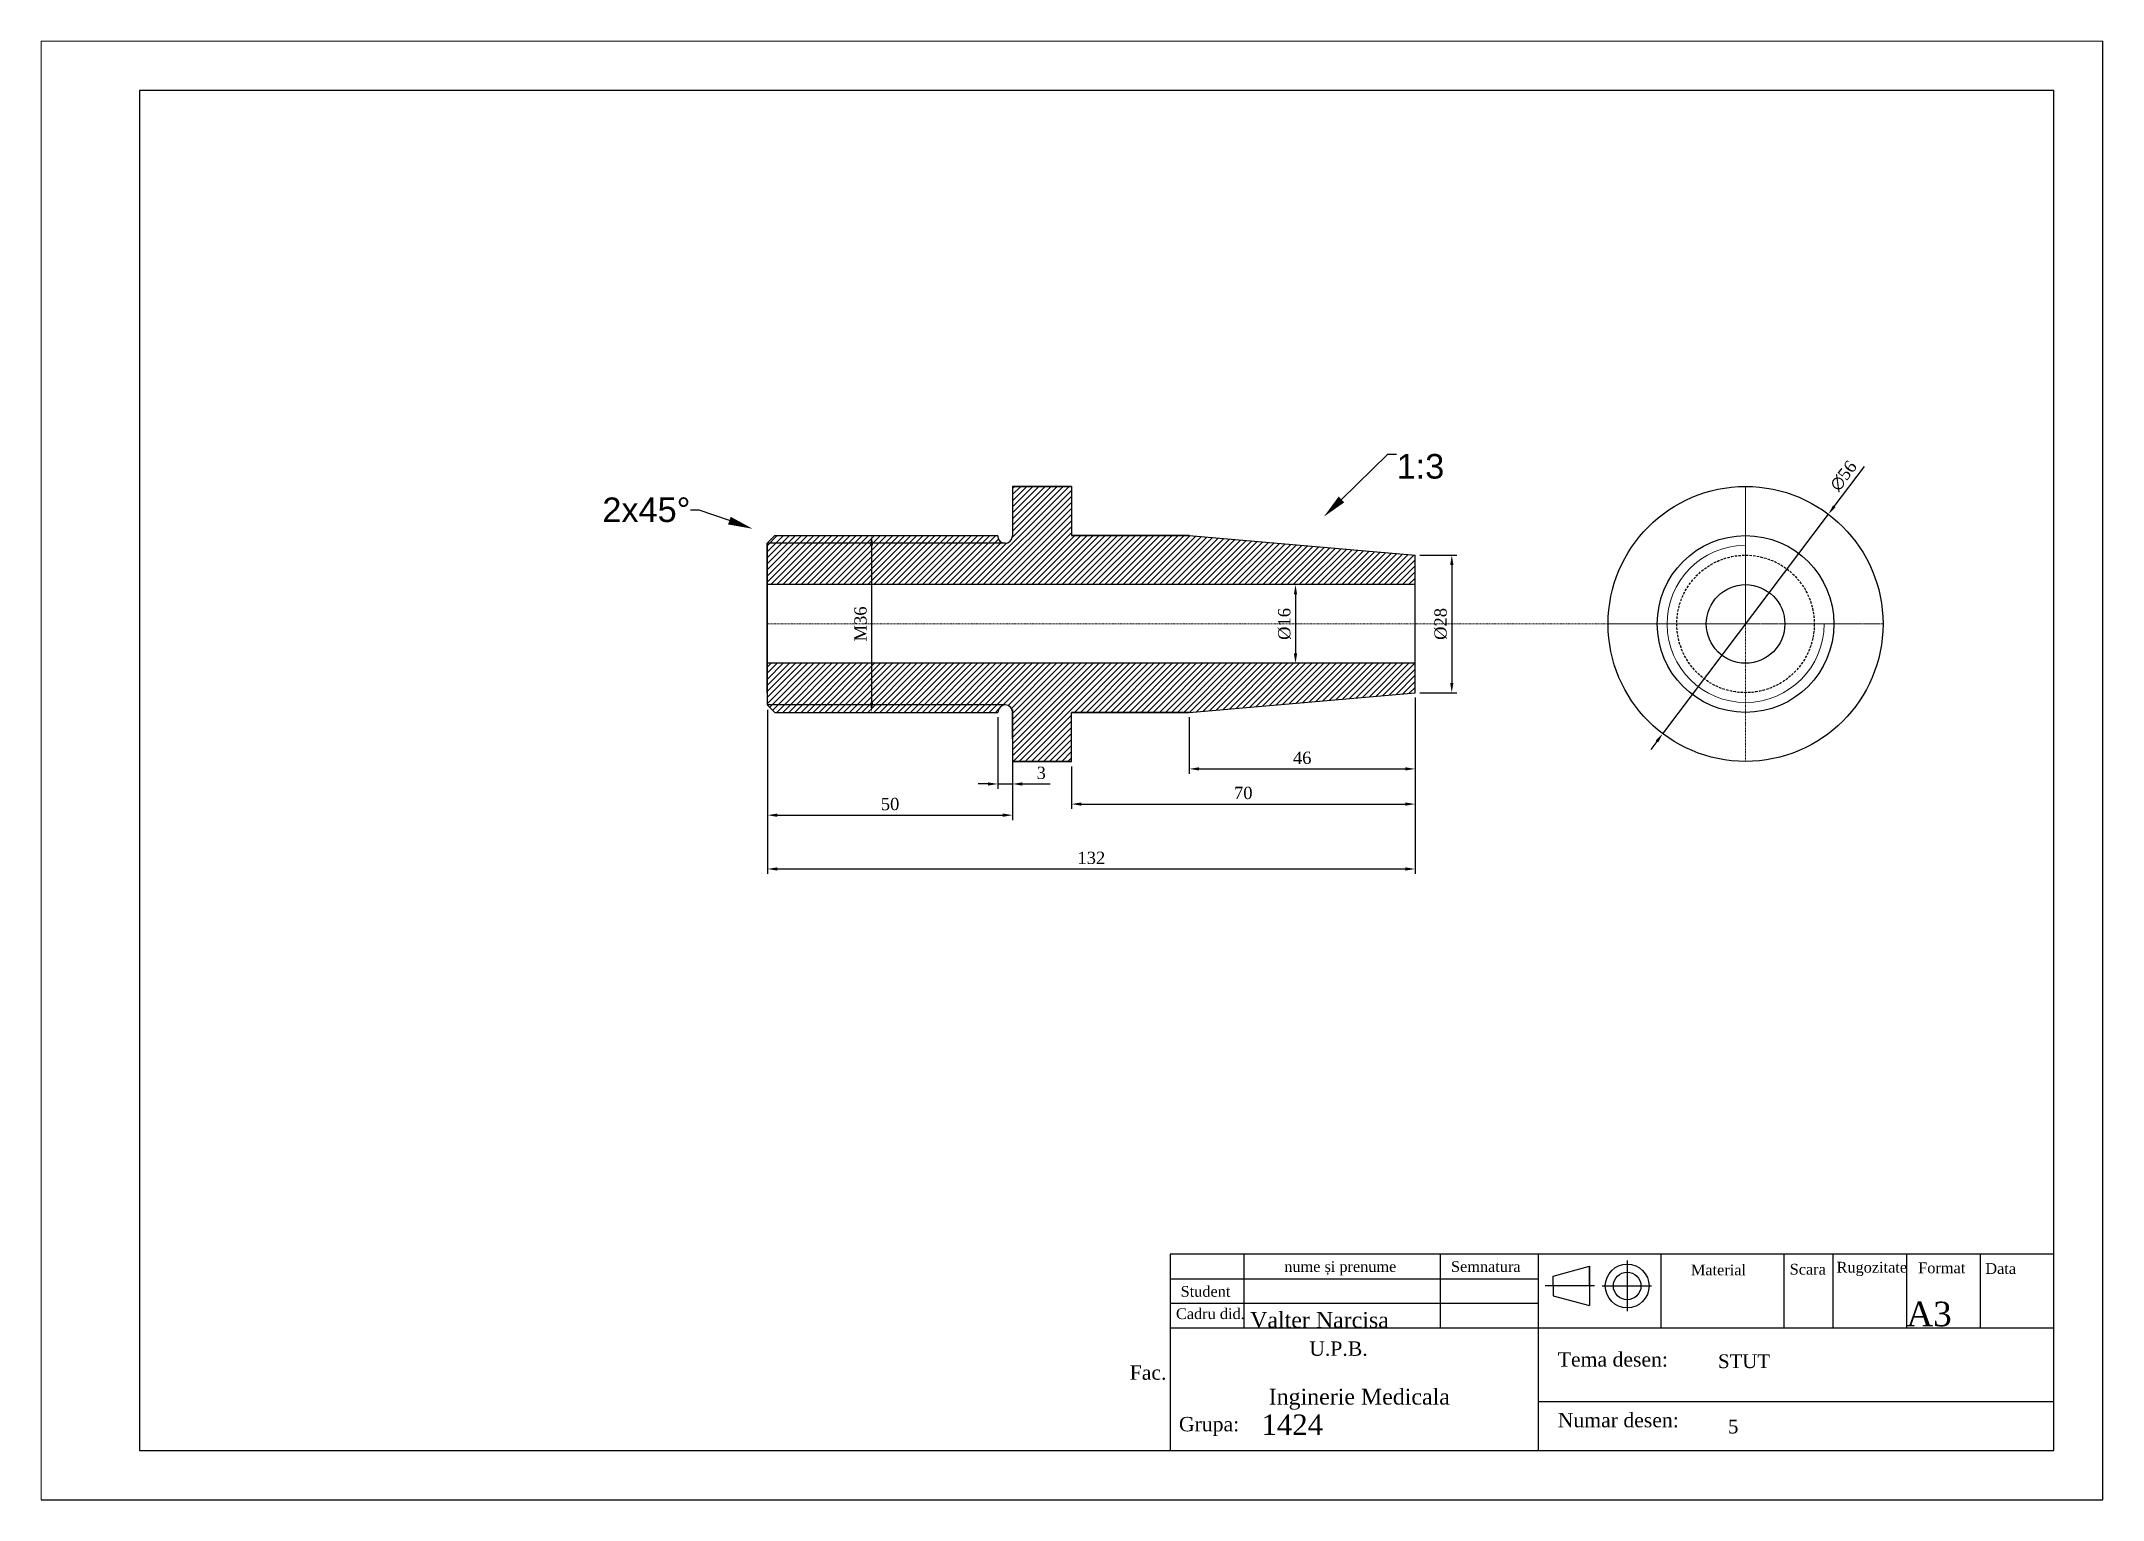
# Model space of a CAD drawing. Header units: millimetres. Extents: x -689 to 1704, y -802 to -71.
# Drawn here: x 628.8 to 1048.8, y -802.3 to -505.3 of the extents above; entities that cross this region are included whole.
import ezdxf
from ezdxf import colors
from ezdxf.entities.mleader import LeaderData, LeaderLine
from ezdxf.math import Vec2, Vec3

# ---------------------------------------------------------------- set-up
doc = ezdxf.new("R2010")
doc.units = ezdxf.units.MM
doc.header["$MEASUREMENT"] = 0
doc.linetypes.add('DASHDOT2', pattern=[0.5, 0.25, -0.125, 0, -0.125])
doc.linetypes.add('DASHED', pattern=[0.75, 0.5, -0.25])
for name, color, linetype, lineweight in [('AJUTOR', 254, 'Continuous', 0), ('AXE', 5, 'DASHDOT2', 0), ('GROASE', 250, 'Continuous', 30), ('HASURI', 250, 'Continuous', 0), ('M.ASCUNSE', 7, 'DASHED', 30)]:
    doc.layers.add(name, color=color, linetype=linetype, lineweight=lineweight)
doc.layers.add('chenar', color=250, linetype='Continuous')
doc.layers.add('indicator', color=7, linetype='Continuous')
doc.styles.add('arial', font='Arial.ttf')
doc.styles.get("Standard").update_dxf_attribs({"font": ''})
doc.styles.get('Standard').set_extended_font_data('Times New Roman Baltic')
doc.dimstyles.get("Standard").update_dxf_attribs({"dimscale": 0, "dimtxt": 2.5, "dimasz": 2, "dimexe": 1, "dimexo": 1, "dimgap": 1, "dimtad": 1, "dimdec": 0, "dimzin": 0, "dimdsep": 46, "dimtxsty": 'Standard', "dimcen": 0.09, "dimadec": 0, "dimazin": 0, "dimtfac": 1, "dimtdec": 0, "dimtmove": 0, "dimatfit": 0, "dimfxl": 1, "dimtolj": 1, "dimtzin": 0, "dimarcsym": 0})

msp = doc.modelspace()

# ---------------------------------------------------------------- texts
at = {"layer": 'GROASE', "insert": (1008.82, -761.92), "char_height": 5, "attachment_point": 1}
msp.add_mtext_dynamic_manual_height_columns('A3', width=15, gutter_width=25, heights=[0], dxfattribs=at)
at = {"layer": 'indicator'}
for s, height, p in [('nume și prenume', 2.1946, (882.07, -755.86)), ('Semnatura', 2.195, (916.04, -755.86)), ('Material', 2.195, (964.91, -756.55)), ('Scara', 2.195, (985.04, -756.41)), ('Rugozitate', 2.195, (994.59, -756)), ('Data', 2.195, (1024.9, -756.26)), ('Student', 2.195, (860.96, -760.92)), ('Cadru did.', 2.195, (860.01, -765.46)), ('Valter Narcisa', 3.2235, (875.12, -767.25)), ('Tema desen:', 2.9261, (937.78, -775.14)), ('STUT', 2.806, (970.44, -775.45)), ('Inginerie Medicala', 3.2235, (878.9, -782.88)), ('Grupa:', 2.926, (860.61, -788.32)), ('1424', 4.149, (877.43, -789.04)), ('Numar desen:', 2.9261, (937.78, -787.5)), ('5', 2.81, (972.47, -788.75))]:
    msp.add_text(s, height=height, dxfattribs=at).set_placement(p)
for s, width, heights, insert, char_height, attachment_point in [('{\\fTimes New Roman Baltic|b0|i0|c238|p18;F\\fTimes New Roman Baltic|b0|i0|c186|p18;ormat}', 9.3916, [0], (1011.23, -753.93), 2.1946, 1), ('{\\fTimes New Roman Baltic|b0|i0|c186|p18;U.P.B.\\P\\pxqj;\\fTimes New Roman Baltic|b0|i0|c238|p18;Fac. \\fTimes New Roman Baltic|b0|i0|c186|p18; }', 85.0556, [24.01], (893.11, -773.95), 2.9261, 5)]:
    msp.add_mtext_dynamic_manual_height_columns(s, width=width, gutter_width=25, heights=heights, dxfattribs=dict(at, insert=insert, char_height=char_height, attachment_point=attachment_point))

# ---------------------------------------------------------------- blocks, each defined once
blk = doc.blocks.new('*D42')
at = {"color": 0, "lineweight": -2, "transparency": 16777216}
for p, q in [((994.12, -599.97), (1000.26, -591.83)), ((959.17, -646.26), (992.92, -601.56)), ((957.97, -647.85), (956.76, -649.45))]:
    blk.add_line(p, q, dxfattribs=at)
at = {"color": 0, "transparency": 16777216}
for points in [[(993.86, -599.77), (994.39, -600.17), (992.92, -601.56)], [(957.7, -647.65), (958.24, -648.05), (959.17, -646.26)]]:
    blk.add_solid(points, dxfattribs=at)
at = {"layer": 'Defpoints', "color": 0, "transparency": 16777216}
for p in [(992.92, -601.56), (959.17, -646.26)]:
    blk.add_point(p, dxfattribs=at)
at = {"color": 0, "transparency": 16777216, "insert": (996, -593.75), "char_height": 2.5, "attachment_point": 5, "rotation": 52.9482}
blk.add_mtext('\\A1;∅56', dxfattribs=at)
blk = doc.blocks.new('*D43')
at = {"color": 0, "lineweight": -2, "transparency": 16777216}
for p, q in [((909.72, -609.91), (917.2, -609.91)), ((916.2, -611.91), (916.2, -635.91)), ((909.72, -637.91), (917.2, -637.91))]:
    blk.add_line(p, q, dxfattribs=at)
at = {"color": 0, "transparency": 16777216}
for points in [[(915.87, -611.91), (916.53, -611.91), (916.2, -609.91)], [(915.87, -635.91), (916.53, -635.91), (916.2, -637.91)]]:
    blk.add_solid(points, dxfattribs=at)
at = {"layer": 'Defpoints', "color": 0, "transparency": 16777216}
for p in [(908.72, -609.91), (908.72, -637.91), (916.2, -637.91)]:
    blk.add_point(p, dxfattribs=at)
at = {"color": 0, "transparency": 16777216, "insert": (913.95, -623.91), "char_height": 2.5, "attachment_point": 5, "rotation": 90}
blk.add_mtext('\\A1;%%C28', dxfattribs=at)
blk = doc.blocks.new('*D44')
at = {"color": 0, "lineweight": -2, "transparency": 16777216}
for p, q in [((907.72, -615.91), (883.36, -615.91)), ((884.36, -617.91), (884.36, -629.91)), ((907.72, -631.91), (883.36, -631.91))]:
    blk.add_line(p, q, dxfattribs=at)
at = {"color": 0, "transparency": 16777216}
for points in [[(884.02, -617.91), (884.69, -617.91), (884.36, -615.91)], [(884.02, -629.91), (884.69, -629.91), (884.36, -631.91)]]:
    blk.add_solid(points, dxfattribs=at)
at = {"layer": 'Defpoints', "color": 0, "transparency": 16777216}
for p in [(908.72, -615.91), (884.36, -631.91), (908.72, -631.91)]:
    blk.add_point(p, dxfattribs=at)
at = {"color": 0, "transparency": 16777216, "insert": (882.11, -623.91), "char_height": 2.5, "attachment_point": 5, "rotation": 90}
blk.add_mtext('\\A1;%%C16', dxfattribs=at)
blk = doc.blocks.new('*D45')
at = {"color": 0, "lineweight": -2, "transparency": 16777216}
for p, q in [((908.72, -638.91), (908.72, -654.43)), ((862.72, -642.91), (862.72, -654.43)), ((864.72, -653.43), (906.72, -653.43))]:
    blk.add_line(p, q, dxfattribs=at)
at = {"color": 0, "transparency": 16777216}
for points in [[(864.72, -653.09), (864.72, -653.76), (862.72, -653.43)], [(906.72, -653.09), (906.72, -653.76), (908.72, -653.43)]]:
    blk.add_solid(points, dxfattribs=at)
at = {"layer": 'Defpoints', "color": 0, "transparency": 16777216}
for p in [(908.72, -637.91), (862.72, -641.91), (908.72, -653.43)]:
    blk.add_point(p, dxfattribs=at)
at = {"color": 0, "transparency": 16777216, "insert": (885.72, -651.18), "char_height": 2.5, "attachment_point": 5}
blk.add_mtext('\\A1;46', dxfattribs=at)
blk = doc.blocks.new('*D46')
at = {"color": 0, "lineweight": -2, "transparency": 16777216}
for p, q in [((838.72, -652.91), (838.72, -661.59)), ((908.72, -652.91), (908.72, -661.59)), ((840.72, -660.59), (906.72, -660.59))]:
    blk.add_line(p, q, dxfattribs=at)
at = {"color": 0, "transparency": 16777216}
for points in [[(840.72, -660.26), (840.72, -660.93), (838.72, -660.59)], [(906.72, -660.26), (906.72, -660.93), (908.72, -660.59)]]:
    blk.add_solid(points, dxfattribs=at)
at = {"layer": 'Defpoints', "color": 0, "transparency": 16777216}
for p in [(838.72, -651.91), (908.72, -651.91), (908.72, -660.59)]:
    blk.add_point(p, dxfattribs=at)
at = {"color": 0, "transparency": 16777216, "insert": (873.72, -658.34), "char_height": 2.5, "attachment_point": 5}
blk.add_mtext('\\A1;70', dxfattribs=at)
blk = doc.blocks.new('*D47')
at = {"color": 0, "lineweight": -2, "transparency": 16777216}
for p, q in [((823.72, -642.91), (823.72, -657.5)), ((826.72, -642.91), (826.72, -657.5)), ((821.72, -656.5), (819.72, -656.5)), ((823.72, -656.5), (826.72, -656.5)), ((828.72, -656.5), (834.38, -656.5))]:
    blk.add_line(p, q, dxfattribs=at)
at = {"color": 0, "transparency": 16777216}
for points in [[(821.72, -656.16), (821.72, -656.83), (823.72, -656.5)], [(828.72, -656.16), (828.72, -656.83), (826.72, -656.5)]]:
    blk.add_solid(points, dxfattribs=at)
at = {"layer": 'Defpoints', "color": 0, "transparency": 16777216}
for p in [(823.72, -641.91), (826.72, -641.91), (826.72, -656.5)]:
    blk.add_point(p, dxfattribs=at)
at = {"color": 0, "transparency": 16777216, "insert": (832.55, -654.25), "char_height": 2.5, "attachment_point": 5}
blk.add_mtext('\\A1;3', dxfattribs=at)
blk = doc.blocks.new('*D48')
at = {"color": 0, "lineweight": -2, "transparency": 16777216}
for p, q in [((776.8, -641.42), (776.8, -663.85)), ((826.72, -641.42), (826.72, -663.85)), ((778.8, -662.85), (824.72, -662.85))]:
    blk.add_line(p, q, dxfattribs=at)
at = {"color": 0, "transparency": 16777216}
for points in [[(778.8, -662.52), (778.8, -663.19), (776.8, -662.85)], [(824.72, -662.52), (824.72, -663.19), (826.72, -662.85)]]:
    blk.add_solid(points, dxfattribs=at)
at = {"layer": 'Defpoints', "color": 0, "transparency": 16777216}
for p in [(776.8, -640.42), (826.72, -640.42), (826.72, -662.85)]:
    blk.add_point(p, dxfattribs=at)
at = {"color": 0, "transparency": 16777216, "insert": (801.76, -660.6), "char_height": 2.5, "attachment_point": 5}
blk.add_mtext('\\A1;50', dxfattribs=at)
blk = doc.blocks.new('*D49')
at = {"color": 0, "lineweight": -2, "transparency": 16777216}
for p, q in [((776.8, -641.42), (776.8, -674.81)), ((908.72, -641.42), (908.72, -674.81)), ((778.8, -673.81), (906.72, -673.81))]:
    blk.add_line(p, q, dxfattribs=at)
at = {"color": 0, "transparency": 16777216}
for points in [[(778.8, -673.47), (778.8, -674.14), (776.8, -673.81)], [(906.72, -673.47), (906.72, -674.14), (908.72, -673.81)]]:
    blk.add_solid(points, dxfattribs=at)
at = {"layer": 'Defpoints', "color": 0, "transparency": 16777216}
for p in [(776.8, -640.42), (908.72, -640.42), (908.72, -673.81)]:
    blk.add_point(p, dxfattribs=at)
at = {"color": 0, "transparency": 16777216, "insert": (842.76, -671.56), "char_height": 2.5, "attachment_point": 5}
blk.add_mtext('\\A1;132', dxfattribs=at)
blk = doc.blocks.new('*D50')
at = {"color": 0, "lineweight": -2, "transparency": 16777216}
for p, q in [((779.28, -605.91), (798.99, -605.91)), ((797.99, -607.91), (797.98, -639.91)), ((779.28, -641.91), (798.98, -641.91))]:
    blk.add_line(p, q, dxfattribs=at)
at = {"color": 0, "transparency": 16777216}
for points in [[(797.65, -607.91), (798.32, -607.91), (797.99, -605.91)], [(797.65, -639.91), (798.32, -639.91), (797.98, -641.91)]]:
    blk.add_solid(points, dxfattribs=at)
at = {"layer": 'Defpoints', "color": 0, "transparency": 16777216}
for p in [(778.28, -605.91), (778.28, -641.91), (797.98, -641.91)]:
    blk.add_point(p, dxfattribs=at)
at = {"color": 0, "transparency": 16777216, "insert": (795.74, -623.91), "char_height": 2.5, "attachment_point": 5, "rotation": 89.9988}
blk.add_mtext('\\A1;M36', dxfattribs=at)

# ---------------------------------------------------------------- dimensions: what is measured, and where the dimension line sits
dim = msp.add_diameter_dim_2p(p1=(959.17, -646.26), p2=(992.92, -601.56), dimstyle='Standard', override={"dimscale": 1})
dim.commit()
dim.dimension.update_dxf_attribs({"geometry": '*D42', "text_midpoint": (997.79, -595.1), "dimtype": 163})
dim = msp.add_aligned_dim(p1=(778.28, -605.91), p2=(778.28, -641.91), distance=19.7, text='M36', dimstyle='Standard', override={"dimscale": 1})
dim.commit()
dim.dimension.update_dxf_attribs({"geometry": '*D50', "text_midpoint": (795.74, -623.91)})
for base, p1, p2, text, picture, middle in [((916.2, -637.91), (908.72, -609.91), (908.72, -637.91), '%%C28', '*D43', (913.95, -623.91)), ((884.36, -631.91), (908.72, -615.91), (908.72, -631.91), '%%C16', '*D44', (882.11, -623.91))]:
    dim = msp.add_linear_dim(base=base, p1=p1, p2=p2, angle=90, text=text, dimstyle='Standard', override={"dimscale": 1})
    dim.commit()
    dim.dimension.update_dxf_attribs({"geometry": picture, "text_midpoint": middle})
for base, p1, p2, picture, middle in [((908.72, -653.43), (862.72, -641.91), (908.72, -637.91), '*D45', (885.72, -651.18)), ((826.72, -662.85), (776.8, -640.42), (826.72, -640.42), '*D48', (801.76, -660.6)), ((908.72, -673.81), (776.8, -640.42), (908.72, -640.42), '*D49', (842.76, -671.56)), ((826.72, -656.5), (823.72, -641.91), (826.72, -641.91), '*D47', (832.55, -654.25)), ((908.72, -660.59), (838.72, -651.91), (908.72, -651.91), '*D46', (873.72, -658.34))]:
    dim = msp.add_linear_dim(base=base, p1=p1, p2=p2, dimstyle='Standard', override={"dimscale": 1})
    dim.commit()
    dim.dimension.update_dxf_attribs({"geometry": picture, "text_midpoint": middle})

# ---------------------------------------------------------------- hatches: boundary and pattern name
at = {"layer": 'HASURI'}
h = msp.add_hatch(dxfattribs=at)
h.set_pattern_fill('ANSI31', color=256, scale=7)
h.paths.add_polyline_path([(823.7, -605.91), (778.28, -605.91), (776.72, -607.48), (825.19, -607.48, -0.427899)], flags=17)
h.paths.add_polyline_path([(862.72, -605.91), (838.72, -605.91), (838.72, -595.91), (826.72, -595.91), (826.69, -605.98, -0.414214), (825.19, -607.48), (776.72, -607.48), (776.72, -607.91), (776.72, -615.91), (908.72, -615.91), (908.72, -609.91)])
h.paths.add_polyline_path([(908.72, -631.91), (776.72, -631.91), (776.72, -640.41), (825.22, -640.41, -0.414214), (826.72, -641.91), (826.72, -647.29), (826.72, -651.91), (838.72, -651.91), (838.72, -641.91), (862.72, -641.91), (908.72, -637.91)])
h.paths.add_polyline_path([(825.22, -640.41), (776.78, -640.41), (778.28, -641.91), (823.72, -641.91, -0.414214)], flags=17)

# ---------------------------------------------------------------- linework, layer by layer
at = {"color": 251, "lineweight": 0, "true_color": 0x636466}
msp.add_arc((976.05, -623.91), 16, 90.7019, 0, dxfattribs=at)
at = {"layer": 'AJUTOR'}
for p, q in [((1048.82, -505.25), (628.82, -505.25)), ((628.82, -505.25), (628.82, -802.25))]:
    msp.add_line(p, q, dxfattribs=at)
at = {"layer": 'AXE'}
for p, q in [((976.05, -623.91), (976.05, -595.91)), ((976.05, -595.91), (976.05, -651.91)), ((862.72, -605.91), (838.72, -605.91)), ((842.48, -615.91), (776.72, -615.91)), ((948.05, -623.91), (776.72, -623.91)), ((976.05, -623.91), (948.05, -623.91)), ((948.05, -623.91), (1004.05, -623.91)), ((1004.05, -623.91), (976.05, -623.91)), ((813.83, -631.91), (776.72, -631.91)), ((823.72, -641.91), (778.28, -641.91))]:
    msp.add_line(p, q, dxfattribs=at)
at = {"layer": 'chenar'}
for p, q in [((1048.82, -802.25), (1048.82, -505.25)), ((628.82, -802.25), (1048.82, -802.25))]:
    msp.add_line(p, q, dxfattribs=at)
at = {"layer": 'chenar', "lineweight": 30}
for p, q in [((1038.82, -515.25), (648.82, -515.25)), ((648.82, -515.25), (648.82, -792.25)), ((1038.82, -792.25), (1038.82, -515.25)), ((648.82, -792.25), (1038.82, -792.25))]:
    msp.add_line(p, q, dxfattribs=at)
at = {"layer": 'GROASE'}
for p, q in [((826.72, -595.91), (826.69, -605.98)), ((838.72, -595.91), (826.72, -595.91)), ((826.72, -595.91), (838.72, -595.91)), ((838.72, -595.91), (838.72, -605.91)), ((776.72, -637.91), (776.72, -607.48)), ((776.72, -607.48), (776.72, -640.41)), ((776.72, -607.48), (776.72, -607.91)), ((825.19, -607.48), (776.72, -607.48)), ((778.28, -605.91), (823.72, -605.91)), ((862.72, -605.91), (838.72, -605.91)), ((838.72, -605.91), (862.72, -605.91)), ((862.72, -605.91), (908.72, -609.91)), ((908.72, -637.91), (908.72, -609.91)), ((908.72, -615.91), (908.72, -609.91)), ((908.72, -615.91), (776.72, -615.91)), ((908.72, -615.91), (908.72, -615.91)), ((908.72, -631.91), (776.72, -631.91)), ((862.72, -641.91), (908.72, -637.91)), ((825.22, -640.41), (776.72, -640.41)), ((778.28, -641.91), (823.72, -641.91)), ((826.72, -647.29), (826.72, -641.91)), ((862.72, -641.91), (838.72, -641.91)), ((838.72, -651.91), (838.72, -641.91)), ((838.72, -641.91), (862.72, -641.91)), ((826.72, -647.29), (826.72, -651.91)), ((838.72, -651.91), (826.72, -651.91)), ((826.72, -651.91), (838.72, -651.91))]:
    msp.add_line(p, q, dxfattribs=at)
at = {"layer": 'GROASE', "color": 18, "true_color": 0x000000}
for p, q in [((778.28, -605.91), (776.72, -607.48)), ((776.8, -640.42), (778.28, -641.91))]:
    msp.add_line(p, q, dxfattribs=at)
for radius in [28, 18, 8]:
    msp.add_circle((976.05, -623.91), radius, dxfattribs=at)
for centre, start, end in [((825.19, -605.98), 180, 0), ((825.22, -641.91), 0, 180)]:
    msp.add_arc(centre, 1.5, start, end, dxfattribs=at)
at = {"layer": 'indicator', "lineweight": 30}
for p, q in [((1038.82, -752.25), (858.82, -752.25)), ((858.82, -752.25), (858.82, -792.25)), ((933.82, -752.25), (933.82, -792.25)), ((1038.82, -792.25), (1038.82, -752.25)), ((858.82, -767.25), (1038.82, -767.25)), ((933.82, -782.25), (1038.82, -782.25)), ((853.82, -792.25), (1038.82, -792.25))]:
    msp.add_line(p, q, dxfattribs=at)
at = {"layer": 'indicator'}
for p, q in [((873.82, -752.25), (873.82, -767.25)), ((913.82, -752.25), (913.82, -767.25)), ((936.85, -756.71), (944.28, -754.71)), ((944.28, -758.71), (944.28, -754.71)), ((944.28, -754.71), (944.28, -762.71)), ((951.93, -753.56), (951.93, -763.86)), ((958.82, -752.25), (958.82, -767.25)), ((983.82, -752.25), (983.82, -767.25)), ((993.82, -752.25), (993.82, -767.25)), ((1008.82, -752.25), (1008.82, -767.25)), ((1023.82, -752.25), (1023.82, -767.25)), ((858.82, -757.25), (933.82, -757.25)), ((945.3, -758.71), (935.19, -758.71)), ((936.85, -758.71), (936.85, -756.71)), ((936.85, -758.71), (936.85, -760.71)), ((946.83, -758.71), (956.91, -758.71)), ((858.82, -762.25), (933.82, -762.25)), ((936.85, -760.71), (944.28, -762.71))]:
    msp.add_line(p, q, dxfattribs=at)
for radius in [4.46, 2.81]:
    msp.add_circle((951.93, -758.71), radius, dxfattribs=at)
at = {"layer": 'M.ASCUNSE'}
msp.add_circle((976.05, -623.91), 14, dxfattribs=at)

msp.set_redraw_order([(e.dxf.handle, doc.entitydb.next_handle()) for e in msp.query("TEXT MTEXT ATTDEF DIMENSION ARC_DIMENSION")])  # texts and dimensions are drawn at this point

# ---------------------------------------------------------------- leaders
at = {"color": 18, "true_color": 0x000000}
ml = msp.add_multileader_mtext('Standard', dxfattribs=at)
ml.set_content('1:3', color=(0, 0, 0), style='arial')
ml.set_leader_properties()
ml.build(insert=Vec2(0, 0))
ml.multileader.update_dxf_attribs({"text_left_attachment_type": 0, "text_right_attachment_type": 2, "dogleg_length": 0.357, "arrow_head_size": 5.01, "scale": 5})
ctx = ml.context
ctx.base_point, ctx.scale, ctx.char_height, ctx.arrow_head_size, ctx.landing_gap_size, ctx.plane_origin = Vec3(904.95, -589.31), 5, 5, 5.01, 0, Vec3(890.14, -602.07)
ctx.left_attachment, ctx.right_attachment = 0, 2
notes = []
notes.append((ctx, [(0, (1, 1, 0), (903.16, -589.31), (1, 0), 1.78, [(0, [(890.14, -602.07)], 0, [])])]))
ctx.mtext.insert, ctx.mtext.flow_direction = Vec3(904.95, -589.31), 5
ml = msp.add_multileader_mtext('Standard', dxfattribs=at)
ml.set_content('2x45%%D', color=(0, 0, 0), style='arial')
ml.set_leader_properties()
ml.build(insert=Vec2(0, 0))
ml.multileader.update_dxf_attribs({"text_left_attachment_type": 0, "text_right_attachment_type": 2, "dogleg_length": 0.357, "arrow_head_size": 5.01, "scale": 5})
ctx = ml.context
ctx.base_point, ctx.scale, ctx.char_height, ctx.arrow_head_size, ctx.landing_gap_size, ctx.plane_origin = Vec3(743.81, -598.16), 5, 5, 5.01, 0, Vec3(773.75, -604.53)
ctx.left_attachment, ctx.right_attachment, ctx.text_align_type = 0, 2, 2
notes.append((ctx, [(0, (1, 1, 0), (762.87, -600.71), (-1, 0), 1.78, [(0, [(773.75, -604.53)], 0, [])])]))
ctx.mtext.insert, ctx.mtext.alignment, ctx.mtext.flow_direction = Vec3(761.08, -598.16), 3, 5
for ctx, leaders in notes:
    for number, flags, end, landing, length, lines in leaders:
        leader = LeaderData()
        leader.index, (leader.has_last_leader_line, leader.has_dogleg_vector, leader.attachment_direction) = number, flags
        leader.last_leader_point, leader.dogleg_vector, leader.dogleg_length = Vec3(end), Vec3(landing), length
        for number, points, colour, breaks in lines:
            line = LeaderLine()
            line.index, line.vertices, line.color, line.breaks = number, Vec3.list(points), colors.encode_raw_color(colour), breaks
            leader.lines.append(line)
        ctx.leaders.append(leader)

doc.saveas('drawing.dxf')
